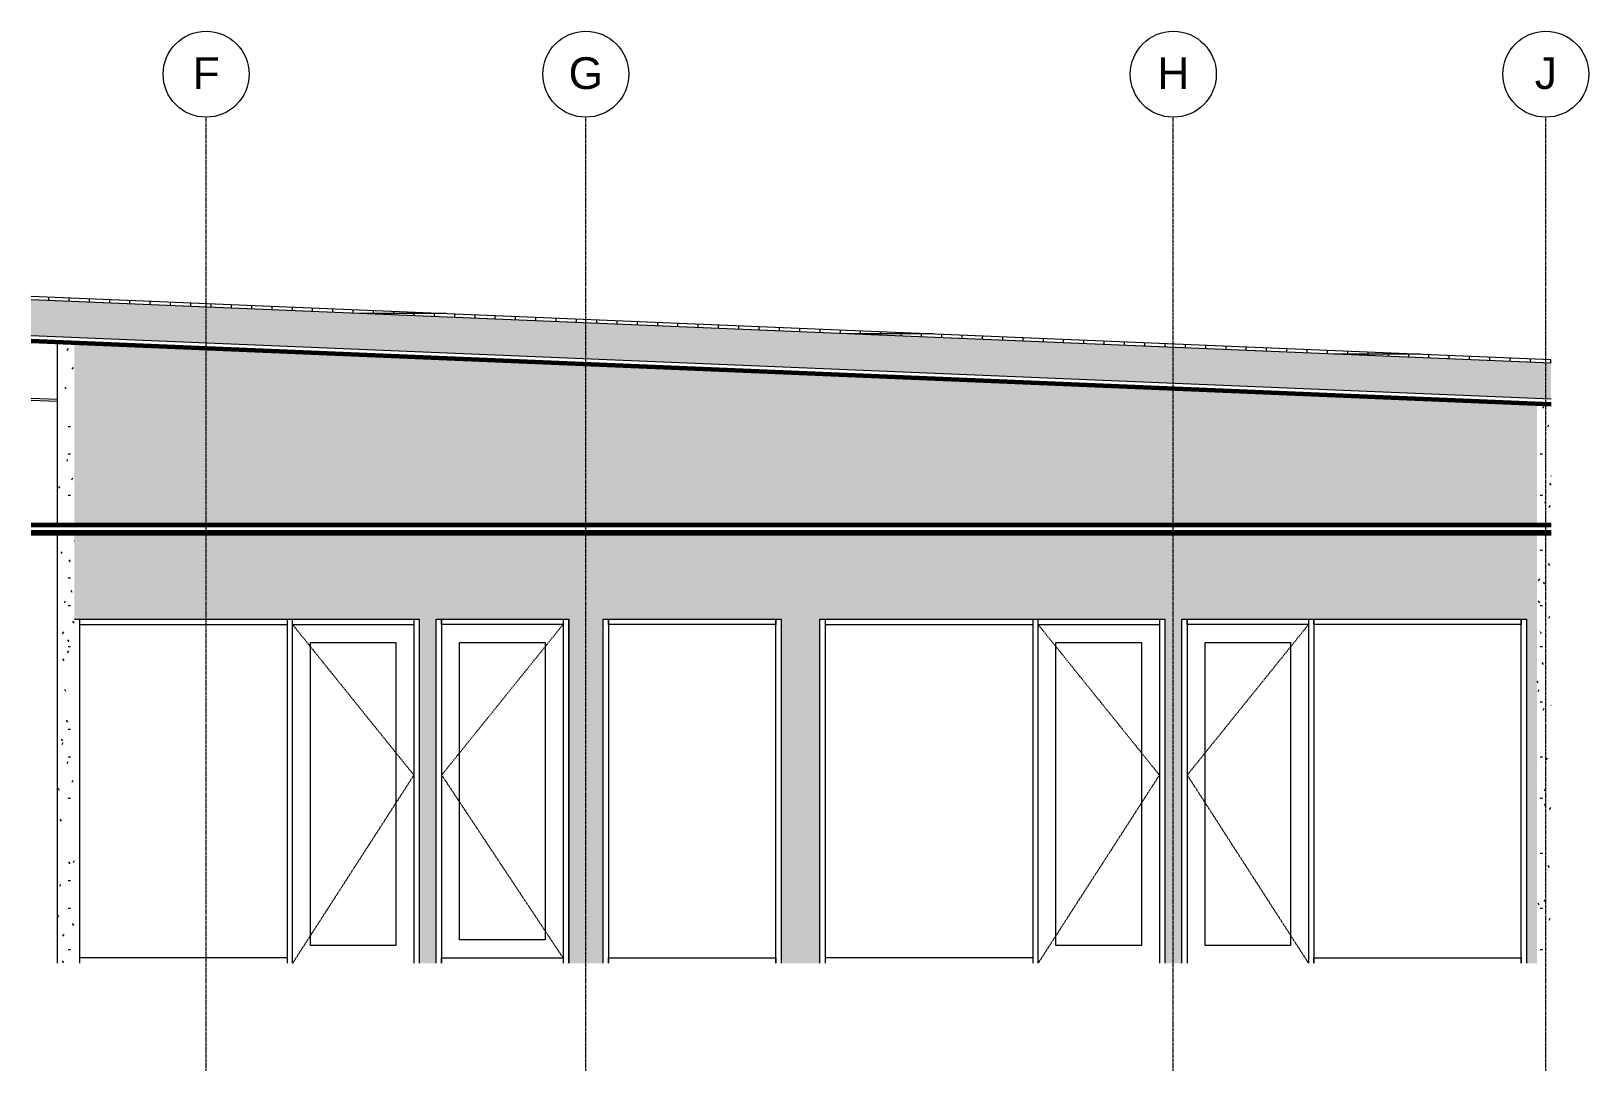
# Model space of a CAD drawing. Header units: inches. Extents: x -1667 to 6650, y -30 to 273.
# Drawn here: x -951.1 to -516.3, y -30 to 260 of the extents above; entities that cross this region are included whole.
import ezdxf

# ---------------------------------------------------------------- set-up
doc = ezdxf.new("R2010")
doc.units = ezdxf.units.IN
doc.header["$MEASUREMENT"] = 0
doc.linetypes.add('Dash 1_16_', pattern=[0.125, 0.0625, -0.0625])
doc.linetypes.add('Grid Line 1_2_', pattern=[0.875, 0.5, -0.125, 0.125, -0.125])
for name, color, linetype, lineweight in [('A-CLNG', 13, 'Continuous', 18), ('A-DOOR', 31, 'Continuous', 18), ('A-GLAZ-CWMG', 51, 'Continuous', 9), ('A-ROOF', 132, 'Continuous', 18), ('A-ROOF-PATT', 132, 'Continuous', 60), ('A-WALL-PATT', 111, 'Continuous', 18), ('I-WALL', 2, 'Continuous', 18), ('S-BEAM', 12, 'Continuous', 9), ('S-GRID', 1, 'Continuous', 9), ('S-GRID-IDEN', 1, 'Continuous', 9)]:
    doc.layers.add(name, color=color, linetype=linetype, lineweight=lineweight)
doc.styles.add('Arial', font='arial.ttf', dxfattribs={"height": 8.851796})
pattern_1 = [(0, (0, 0), (15.36, 3.84), [0.634, -10.886, 0.634, -10.886, -61.44]), (0, (0, 0), (15.36, 3.84), [-23.04, 0.634, -22.406, 0.634, -10.886, -26.88]), (0, (0, 0), (15.36, 3.84), [-57.6, 0.634, -7.046, 0.634, -18.566]), (120, (5.76, 1.92), (-11.005538, 11.38215), [0.634, -10.886, 0.634, -10.886, -61.44]), (120, (5.76, 1.92), (-11.005538, 11.38215), [-23.04, 0.634, -22.406, 0.634, -10.886, -26.88]), (120, (5.76, 1.92), (-11.005538, 11.38215), [-57.6, 0.634, -7.046, 0.634, -18.566]), (240, (7.68, 9.6), (-4.354462, -15.22215), [0.634, -10.886, 0.634, -10.886, -61.44]), (240, (7.68, 9.6), (-4.354462, -15.22215), [-23.04, 0.634, -22.406, 0.634, -10.886, -26.88]), (240, (7.68, 9.6), (-4.354462, -15.22215), [-57.6, 0.634, -7.046, 0.634, -18.566])]

# ---------------------------------------------------------------- blocks, each defined once
blk = doc.blocks.new('W-Wide Flange - W18X50-651168-SALES OFFICE - EAST ELEVATION')
at = {"layer": 'S-BEAM', "color": 7}
for p, q in [((855.62, 157.69), (862.96, 157.38)), ((855.62, 157.12), (862.96, 156.81))]:
    blk.add_line(p, q, dxfattribs=at)
blk = doc.blocks.new('Grid - Grid Head - Circle-50561-SALES OFFICE - EAST ELEVATION')
at = {"layer": 'S-GRID-IDEN', "color": 7}
blk.add_circle((1010.46, 248.02), 12, dxfattribs=at)
blk = doc.blocks.new('Open Source Metal Building_Exterior_rvt-2-SALES OFFICE - EAST ELEVATION')
at = {"layer": 'A-ROOF-PATT', "lineweight": 9}
h = blk.add_hatch(dxfattribs=at)
h.set_pattern_fill('FP_5', style=0, pattern_type=2)
h.set_pattern_definition([(0, (0, 0), (0, 5.666), []), (90, (0, 0), (-5.666, 3e-16), [])])
h.paths.add_polyline_path([(1279.94, 167.46), (1279.94, 168.46), (855.62, 186.14), (855.62, 185.14), (1226.91, 169.67)], flags=0)
h = blk.add_hatch(dxfattribs=at)
h.set_pattern_fill('FP_6', color=8, style=0, pattern_type=2)
h.set_pattern_definition([(161.57, (0.24, 0.24), (-1.92045124, 0.00015035), [0, -13.661, 1.517, 0]), (18.43, (-0.24, 0.24), (-1.92045124, -0.00015035), [0, -13.661, 1.517, 0]), (108.43, (0.24, 0.24), (0.95996907, -4.80073665), [4.553, -10.625]), (71.57, (-0.24, 0.24), (0.95996907, 4.80073665), [4.553, -10.625])])
h.paths.add_polyline_path([(1279.94, 157.46), (1279.94, 167.46), (855.62, 185.14), (855.62, 175.14), (1226.91, 159.67)], flags=0)
at = {"layer": 'A-ROOF', "color": 250}
for p, q in [((855.62, 186.14), (1279.94, 168.46)), ((855.62, 185.14), (1279.94, 167.46)), ((855.62, 175.14), (1279.94, 157.46))]:
    blk.add_line(p, q, dxfattribs=at)
at = {"layer": 'A-ROOF', "color": 50, "lineweight": 60}
blk.add_line((855.62, 173.63), (1279.94, 155.95), dxfattribs=at)
at = {"layer": 'S-GRID', "linetype": 'Grid Line 1_2_'}
for p, q in [((904.46, -30), (904.46, 236.02)), ((1010.46, -30), (1010.46, 236.02)), ((1174.46, -30), (1174.46, 236.02)), ((1278.46, -30), (1278.46, 236.02))]:
    blk.add_line(p, q, dxfattribs=at)
at = {"lineweight": 9}
blk.add_blockref('W-Wide Flange - W18X50-651168-SALES OFFICE - EAST ELEVATION', (0, 0), dxfattribs=at)
at = {"layer": 'S-GRID-IDEN', "char_height": 8.85, "attachment_point": 2, "line_spacing_factor": 0.938532, "style": 'Arial', "bg_fill": 3, "box_fill_scale": 1.25, "bg_fill_color": 0, "bg_fill_transparency": 0}
for s, insert, width in [('F', (904.46, 252.74), 8.964), ('G', (1010.46, 252.74), 11.448), ('H', (1174.46, 252.74), 10.584), ('J', (1278.46, 252.74), 7.344)]:
    blk.add_mtext(s, dxfattribs=dict(at, insert=insert, width=width))
at = {"color": 130, "lineweight": 5}
for p in [(-106, 0), (0, 0), (164, 0), (268, 0)]:
    blk.add_blockref('Grid - Grid Head - Circle-50561-SALES OFFICE - EAST ELEVATION', p, dxfattribs=at)
blk = doc.blocks.new('Rectangular Mullion - 2_5_ x 5_ rectangular-700963-SALES OFFICE - EAST ELEVATION')
at = {"layer": 'A-GLAZ-CWMG'}
for p, q in [((869.21, 0), (869.21, 1.5)), ((927.09, 1.5), (869.21, 1.5)), ((927.09, 1.5), (927.09, 0))]:
    blk.add_line(p, q, dxfattribs=at)
blk = doc.blocks.new('Rectangular Mullion - 2_5_ x 5_ rectangular-547427-SALES OFFICE - EAST ELEVATION')
at = {"layer": 'A-GLAZ-CWMG'}
blk.add_line((869.21, 0), (869.21, 96), dxfattribs=at)
blk = doc.blocks.new('Door_Single_Storefront - one-700969-SALES OFFICE - EAST ELEVATION')
at = {"layer": 'A-DOOR', "linetype": 'Dash 1_16_', "lineweight": 9}
for p, q in [((928.59, 94.5), (962.46, 52.5)), ((962.46, 52.5), (928.59, 0))]:
    blk.add_line(p, q, dxfattribs=at)
at = {"layer": 'A-DOOR'}
for p, q in [((933.59, 5), (933.59, 89.5)), ((933.59, 89.5), (957.46, 89.5)), ((957.46, 89.5), (957.46, 5)), ((957.46, 5), (933.59, 5))]:
    blk.add_line(p, q, dxfattribs=at)
blk = doc.blocks.new('Rectangular Mullion - 2_5_ x 5_ rectangular-700964-SALES OFFICE - EAST ELEVATION')
at = {"layer": 'A-GLAZ-CWMG'}
for p, q in [((869.21, 94.5), (869.21, 96)), ((927.09, 96), (927.09, 94.5)), ((869.21, 94.5), (927.09, 94.5))]:
    blk.add_line(p, q, dxfattribs=at)
blk = doc.blocks.new('Rectangular Mullion - 2_5_ x 5_ rectangular-547424-SALES OFFICE - EAST ELEVATION')
at = {"layer": 'A-GLAZ-CWMG'}
for p, q in [((927.09, 96), (927.09, 0)), ((928.59, 0), (928.59, 96))]:
    blk.add_line(p, q, dxfattribs=at)
blk = doc.blocks.new('Rectangular Mullion - 2_5_ x 5_ rectangular-547429-SALES OFFICE - EAST ELEVATION')
at = {"layer": 'A-GLAZ-CWMG'}
blk.add_line((962.46, 96), (962.46, 0), dxfattribs=at)
blk = doc.blocks.new('Rectangular Mullion - 2_5_ x 5_ rectangular-700965-SALES OFFICE - EAST ELEVATION')
at = {"layer": 'A-GLAZ-CWMG'}
for p, q in [((928.59, 94.5), (928.59, 96)), ((962.46, 96), (962.46, 94.5)), ((928.59, 94.5), (962.46, 94.5))]:
    blk.add_line(p, q, dxfattribs=at)
blk = doc.blocks.new('Rectangular Mullion - 2_5_ x 5_ rectangular-704502-SALES OFFICE - EAST ELEVATION')
at = {"layer": 'A-GLAZ-CWMG'}
for p, q in [((1016.83, 0), (1016.83, 1.5)), ((1016.83, 1.5), (1063.46, 1.5)), ((1063.46, 1.5), (1063.46, 0))]:
    blk.add_line(p, q, dxfattribs=at)
blk = doc.blocks.new('Rectangular Mullion - 2_5_ x 5_ rectangular-546109-SALES OFFICE - EAST ELEVATION')
at = {"layer": 'A-GLAZ-CWMG'}
blk.add_line((1063.46, 0), (1063.46, 96), dxfattribs=at)
blk = doc.blocks.new('Door_Single_Storefront - one-704431-SALES OFFICE - EAST ELEVATION')
at = {"layer": 'A-DOOR', "linetype": 'Dash 1_16_', "lineweight": 9}
for p, q in [((1004.09, 94.5), (970.21, 52.5)), ((970.21, 52.5), (1004.09, 1.5))]:
    blk.add_line(p, q, dxfattribs=at)
at = {"layer": 'A-DOOR'}
for p, q in [((975.21, 6.5), (975.21, 89.5)), ((975.21, 89.5), (999.09, 89.5)), ((999.09, 89.5), (999.09, 6.5)), ((999.09, 6.5), (975.21, 6.5))]:
    blk.add_line(p, q, dxfattribs=at)
blk = doc.blocks.new('Rectangular Mullion - 2_5_ x 5_ rectangular-546107-SALES OFFICE - EAST ELEVATION')
at = {"layer": 'A-GLAZ-CWMG'}
for p, q in [((1004.09, 96), (1004.09, 0)), ((1005.59, 96), (1005.59, 0))]:
    blk.add_line(p, q, dxfattribs=at)
blk = doc.blocks.new('Rectangular Mullion - 2_5_ x 5_ rectangular-704432-SALES OFFICE - EAST ELEVATION')
at = {"layer": 'A-GLAZ-CWMG'}
blk.add_line((970.21, 96), (970.21, 0), dxfattribs=at)
blk = doc.blocks.new('Rectangular Mullion - 2_5_ x 5_ rectangular-700937-SALES OFFICE - EAST ELEVATION')
at = {"layer": 'A-GLAZ-CWMG'}
for p, q in [((970.21, 94.5), (970.21, 96)), ((1004.09, 96), (1004.09, 94.5)), ((1004.09, 94.5), (970.21, 94.5))]:
    blk.add_line(p, q, dxfattribs=at)
blk = doc.blocks.new('Rectangular Mullion - 2_5_ x 5_ rectangular-V3-SALES OFFICE - EAST ELEVATION')
at = {"layer": 'A-GLAZ-CWMG'}
for p, q in [((1077.34, 0), (1077.34, 1.5)), ((1135.21, 1.5), (1077.34, 1.5)), ((1135.21, 1.5), (1135.21, 0))]:
    blk.add_line(p, q, dxfattribs=at)
blk = doc.blocks.new('Rectangular Mullion - 2_5_ x 5_ rectangular-V4-SALES OFFICE - EAST ELEVATION')
at = {"layer": 'A-GLAZ-CWMG'}
blk.add_line((1077.34, 0), (1077.34, 96), dxfattribs=at)
blk = doc.blocks.new('Rectangular Mullion - 2_5_ x 5_ rectangular-700935-SALES OFFICE - EAST ELEVATION')
at = {"layer": 'A-GLAZ-CWMG'}
for p, q in [((1213.71, 0), (1213.71, 1.5)), ((1213.71, 1.5), (1271.59, 1.5)), ((1271.59, 1.5), (1271.59, 0))]:
    blk.add_line(p, q, dxfattribs=at)
blk = doc.blocks.new('Door_Single_Storefront - one-700971-SALES OFFICE - EAST ELEVATION')
at = {"layer": 'A-DOOR', "linetype": 'Dash 1_16_', "lineweight": 9}
for p, q in [((1212.21, 94.5), (1178.34, 52.5)), ((1178.34, 52.5), (1212.21, 0))]:
    blk.add_line(p, q, dxfattribs=at)
at = {"layer": 'A-DOOR'}
for p, q in [((1183.34, 5), (1183.34, 89.5)), ((1183.34, 89.5), (1207.21, 89.5)), ((1207.21, 89.5), (1207.21, 5)), ((1207.21, 5), (1183.34, 5))]:
    blk.add_line(p, q, dxfattribs=at)
blk = doc.blocks.new('Rectangular Mullion - 2_5_ x 5_ rectangular-700936-SALES OFFICE - EAST ELEVATION')
at = {"layer": 'A-GLAZ-CWMG'}
for p, q in [((1213.71, 94.5), (1213.71, 96)), ((1271.59, 96), (1271.59, 94.5)), ((1271.59, 94.5), (1213.71, 94.5))]:
    blk.add_line(p, q, dxfattribs=at)
blk = doc.blocks.new('Rectangular Mullion - 2_5_ x 5_ rectangular-546165-SALES OFFICE - EAST ELEVATION')
at = {"layer": 'A-GLAZ-CWMG'}
blk.add_line((1178.34, 96), (1178.34, 0), dxfattribs=at)
blk = doc.blocks.new('Rectangular Mullion - 2_5_ x 5_ rectangular-704503-SALES OFFICE - EAST ELEVATION')
at = {"layer": 'A-GLAZ-CWMG'}
for p, q in [((1016.83, 94.5), (1016.83, 96)), ((1063.46, 96), (1063.46, 94.5)), ((1063.46, 94.5), (1016.83, 94.5))]:
    blk.add_line(p, q, dxfattribs=at)
blk = doc.blocks.new('Rectangular Mullion - 2_5_ x 5_ rectangular-704430-SALES OFFICE - EAST ELEVATION')
at = {"layer": 'A-GLAZ-CWMG'}
for p, q in [((970.21, 0), (970.21, 1.5)), ((970.21, 1.5), (1004.09, 1.5)), ((1004.09, 1.5), (1004.09, 0))]:
    blk.add_line(p, q, dxfattribs=at)

msp = doc.modelspace()

# ---------------------------------------------------------------- hatches: boundary and pattern name
at = {"layer": 'A-WALL-PATT', "lineweight": 9}
h = msp.add_hatch(dxfattribs=at)
h.set_pattern_fill('FP_4', color=256, style=0, pattern_type=2)
h.set_pattern_definition(pattern_1)
h.paths.add_polyline_path([(-939.05, 0), (-939.05, 120), (-943.8, 120), (-943.8, 0)], flags=0)
h.paths.add_polyline_path([(-943.8, 122.25), (-939.05, 122.25), (-939.05, 173), (-943.8, 173.2), (-943.8, 141.62)], flags=0)
h = msp.add_hatch(dxfattribs=at)
h.set_pattern_fill('FP_4', color=256, style=0, pattern_type=2)
h.set_pattern_definition(pattern_1)
h.paths.add_polyline_path([(-533.68, 0), (-530.8, 0), (-530.8, 120), (-939.05, 120), (-939.05, 96), (-842.8, 96), (-842.8, 0), (-838.05, 0), (-838.05, 96), (-801.05, 96), (-801.05, 0), (-791.44, 0), (-791.44, 96), (-741.8, 96), (-741.8, 0), (-730.93, 0), (-730.93, 96), (-634.68, 96), (-634.68, 0), (-629.93, 0), (-629.93, 96), (-533.68, 96), (-533.68, 93.83)], flags=0)
h.paths.add_polyline_path([(-532.42, 122.25), (-530.8, 122.25), (-530.8, 155.99), (-939.05, 173), (-939.05, 122.25), (-579.85, 122.25)], flags=0)
h = msp.add_hatch(dxfattribs=at)
h.set_pattern_fill('FP_4', color=256, style=0, pattern_type=2)
h.set_pattern_definition(pattern_1)
h.paths.add_polyline_path([(-526.82, 0), (-526.82, 120), (-530.8, 120), (-530.8, 0)], flags=0)
h.paths.add_polyline_path([(-526.82, 122.25), (-526.82, 155.82), (-530.8, 155.99), (-530.8, 122.25)], flags=0)

# ---------------------------------------------------------------- linework, layer by layer
at = {"layer": 'A-CLNG', "lineweight": 60}
for p, q in [((-526.82, 122.25), (-951.14, 122.25)), ((-951.14, 120), (-526.82, 120))]:
    msp.add_line(p, q, dxfattribs=at)
at = {"layer": 'A-CLNG'}
msp.add_line((-526.82, 120.62), (-951.14, 120.62), dxfattribs=at)
at = {"layer": 'I-WALL'}
for p, q in [((-943.8, 122.25), (-943.8, 173.2)), ((-526.82, 155.82), (-943.8, 173.2)), ((-943.8, 0), (-943.8, 120)), ((-939.05, 96), (-842.8, 96)), ((-842.8, 96), (-842.8, 0)), ((-838.05, 0), (-838.05, 96)), ((-838.05, 96), (-801.05, 96)), ((-801.05, 96), (-801.05, 0)), ((-791.44, 0), (-791.44, 96)), ((-791.44, 96), (-741.8, 96)), ((-741.8, 96), (-741.8, 0)), ((-730.93, 0), (-730.93, 96)), ((-730.93, 96), (-634.68, 96)), ((-634.68, 96), (-634.68, 0)), ((-629.93, 0), (-629.93, 96)), ((-629.93, 96), (-533.68, 96)), ((-533.68, 96), (-533.68, 0))]:
    msp.add_line(p, q, dxfattribs=at)

# ---------------------------------------------------------------- block references
at = {"layer": 'A-DOOR'}
for name, p in [('Door_Single_Storefront - one-700969-SALES OFFICE - EAST ELEVATION', (-1806.76, 0)), ('Door_Single_Storefront - one-704431-SALES OFFICE - EAST ELEVATION', (-1806.76, 0)), ('Door_Single_Storefront - one-700969-SALES OFFICE - EAST ELEVATION', (-1598.64, 0)), ('Door_Single_Storefront - one-700971-SALES OFFICE - EAST ELEVATION', (-1806.76, 0))]:
    msp.add_blockref(name, p, dxfattribs=at)
at = {"layer": 'A-GLAZ-CWMG'}
for name, p in [('Rectangular Mullion - 2_5_ x 5_ rectangular-547427-SALES OFFICE - EAST ELEVATION', (-1806.76, 0)), ('Rectangular Mullion - 2_5_ x 5_ rectangular-700964-SALES OFFICE - EAST ELEVATION', (-1806.76, 0)), ('Rectangular Mullion - 2_5_ x 5_ rectangular-547424-SALES OFFICE - EAST ELEVATION', (-1806.76, 0)), ('Rectangular Mullion - 2_5_ x 5_ rectangular-700965-SALES OFFICE - EAST ELEVATION', (-1806.76, 0)), ('Rectangular Mullion - 2_5_ x 5_ rectangular-547429-SALES OFFICE - EAST ELEVATION', (-1806.76, 0)), ('Rectangular Mullion - 2_5_ x 5_ rectangular-704432-SALES OFFICE - EAST ELEVATION', (-1806.76, 0)), ('Rectangular Mullion - 2_5_ x 5_ rectangular-700937-SALES OFFICE - EAST ELEVATION', (-1806.76, 0)), ('Rectangular Mullion - 2_5_ x 5_ rectangular-546107-SALES OFFICE - EAST ELEVATION', (-1806.76, 0)), ('Rectangular Mullion - 2_5_ x 5_ rectangular-546109-SALES OFFICE - EAST ELEVATION', (-1866.01, 0)), ('Rectangular Mullion - 2_5_ x 5_ rectangular-704503-SALES OFFICE - EAST ELEVATION', (-1806.76, 0)), ('Rectangular Mullion - 2_5_ x 5_ rectangular-704432-SALES OFFICE - EAST ELEVATION', (-1760.15, 0)), ('Rectangular Mullion - 2_5_ x 5_ rectangular-546109-SALES OFFICE - EAST ELEVATION', (-1806.76, 0)), ('Rectangular Mullion - 2_5_ x 5_ rectangular-V4-SALES OFFICE - EAST ELEVATION', (-1806.76, 0)), ('Rectangular Mullion - 2_5_ x 5_ rectangular-700964-SALES OFFICE - EAST ELEVATION', (-1598.64, 0)), ('Rectangular Mullion - 2_5_ x 5_ rectangular-547424-SALES OFFICE - EAST ELEVATION', (-1598.64, 0)), ('Rectangular Mullion - 2_5_ x 5_ rectangular-700965-SALES OFFICE - EAST ELEVATION', (-1598.64, 0)), ('Rectangular Mullion - 2_5_ x 5_ rectangular-547429-SALES OFFICE - EAST ELEVATION', (-1598.64, 0)), ('Rectangular Mullion - 2_5_ x 5_ rectangular-546165-SALES OFFICE - EAST ELEVATION', (-1806.76, 0)), ('Rectangular Mullion - 2_5_ x 5_ rectangular-700937-SALES OFFICE - EAST ELEVATION', (-1598.64, 0)), ('Rectangular Mullion - 2_5_ x 5_ rectangular-546107-SALES OFFICE - EAST ELEVATION', (-1598.64, 0)), ('Rectangular Mullion - 2_5_ x 5_ rectangular-700936-SALES OFFICE - EAST ELEVATION', (-1806.76, 0)), ('Rectangular Mullion - 2_5_ x 5_ rectangular-546109-SALES OFFICE - EAST ELEVATION', (-1598.64, 0)), ('Rectangular Mullion - 2_5_ x 5_ rectangular-700963-SALES OFFICE - EAST ELEVATION', (-1806.76, 0)), ('Rectangular Mullion - 2_5_ x 5_ rectangular-704430-SALES OFFICE - EAST ELEVATION', (-1806.76, 0)), ('Rectangular Mullion - 2_5_ x 5_ rectangular-704502-SALES OFFICE - EAST ELEVATION', (-1806.76, 0)), ('Rectangular Mullion - 2_5_ x 5_ rectangular-V3-SALES OFFICE - EAST ELEVATION', (-1806.76, 0)), ('Rectangular Mullion - 2_5_ x 5_ rectangular-700935-SALES OFFICE - EAST ELEVATION', (-1806.76, 0))]:
    msp.add_blockref(name, p, dxfattribs=at)

# ---------------------------------------------------------------- next in the draw order: block references
at = {"color": 50, "lineweight": 5}
msp.add_blockref('Open Source Metal Building_Exterior_rvt-2-SALES OFFICE - EAST ELEVATION', (-1806.76, 0), dxfattribs=at)

doc.saveas('drawing.dxf')
